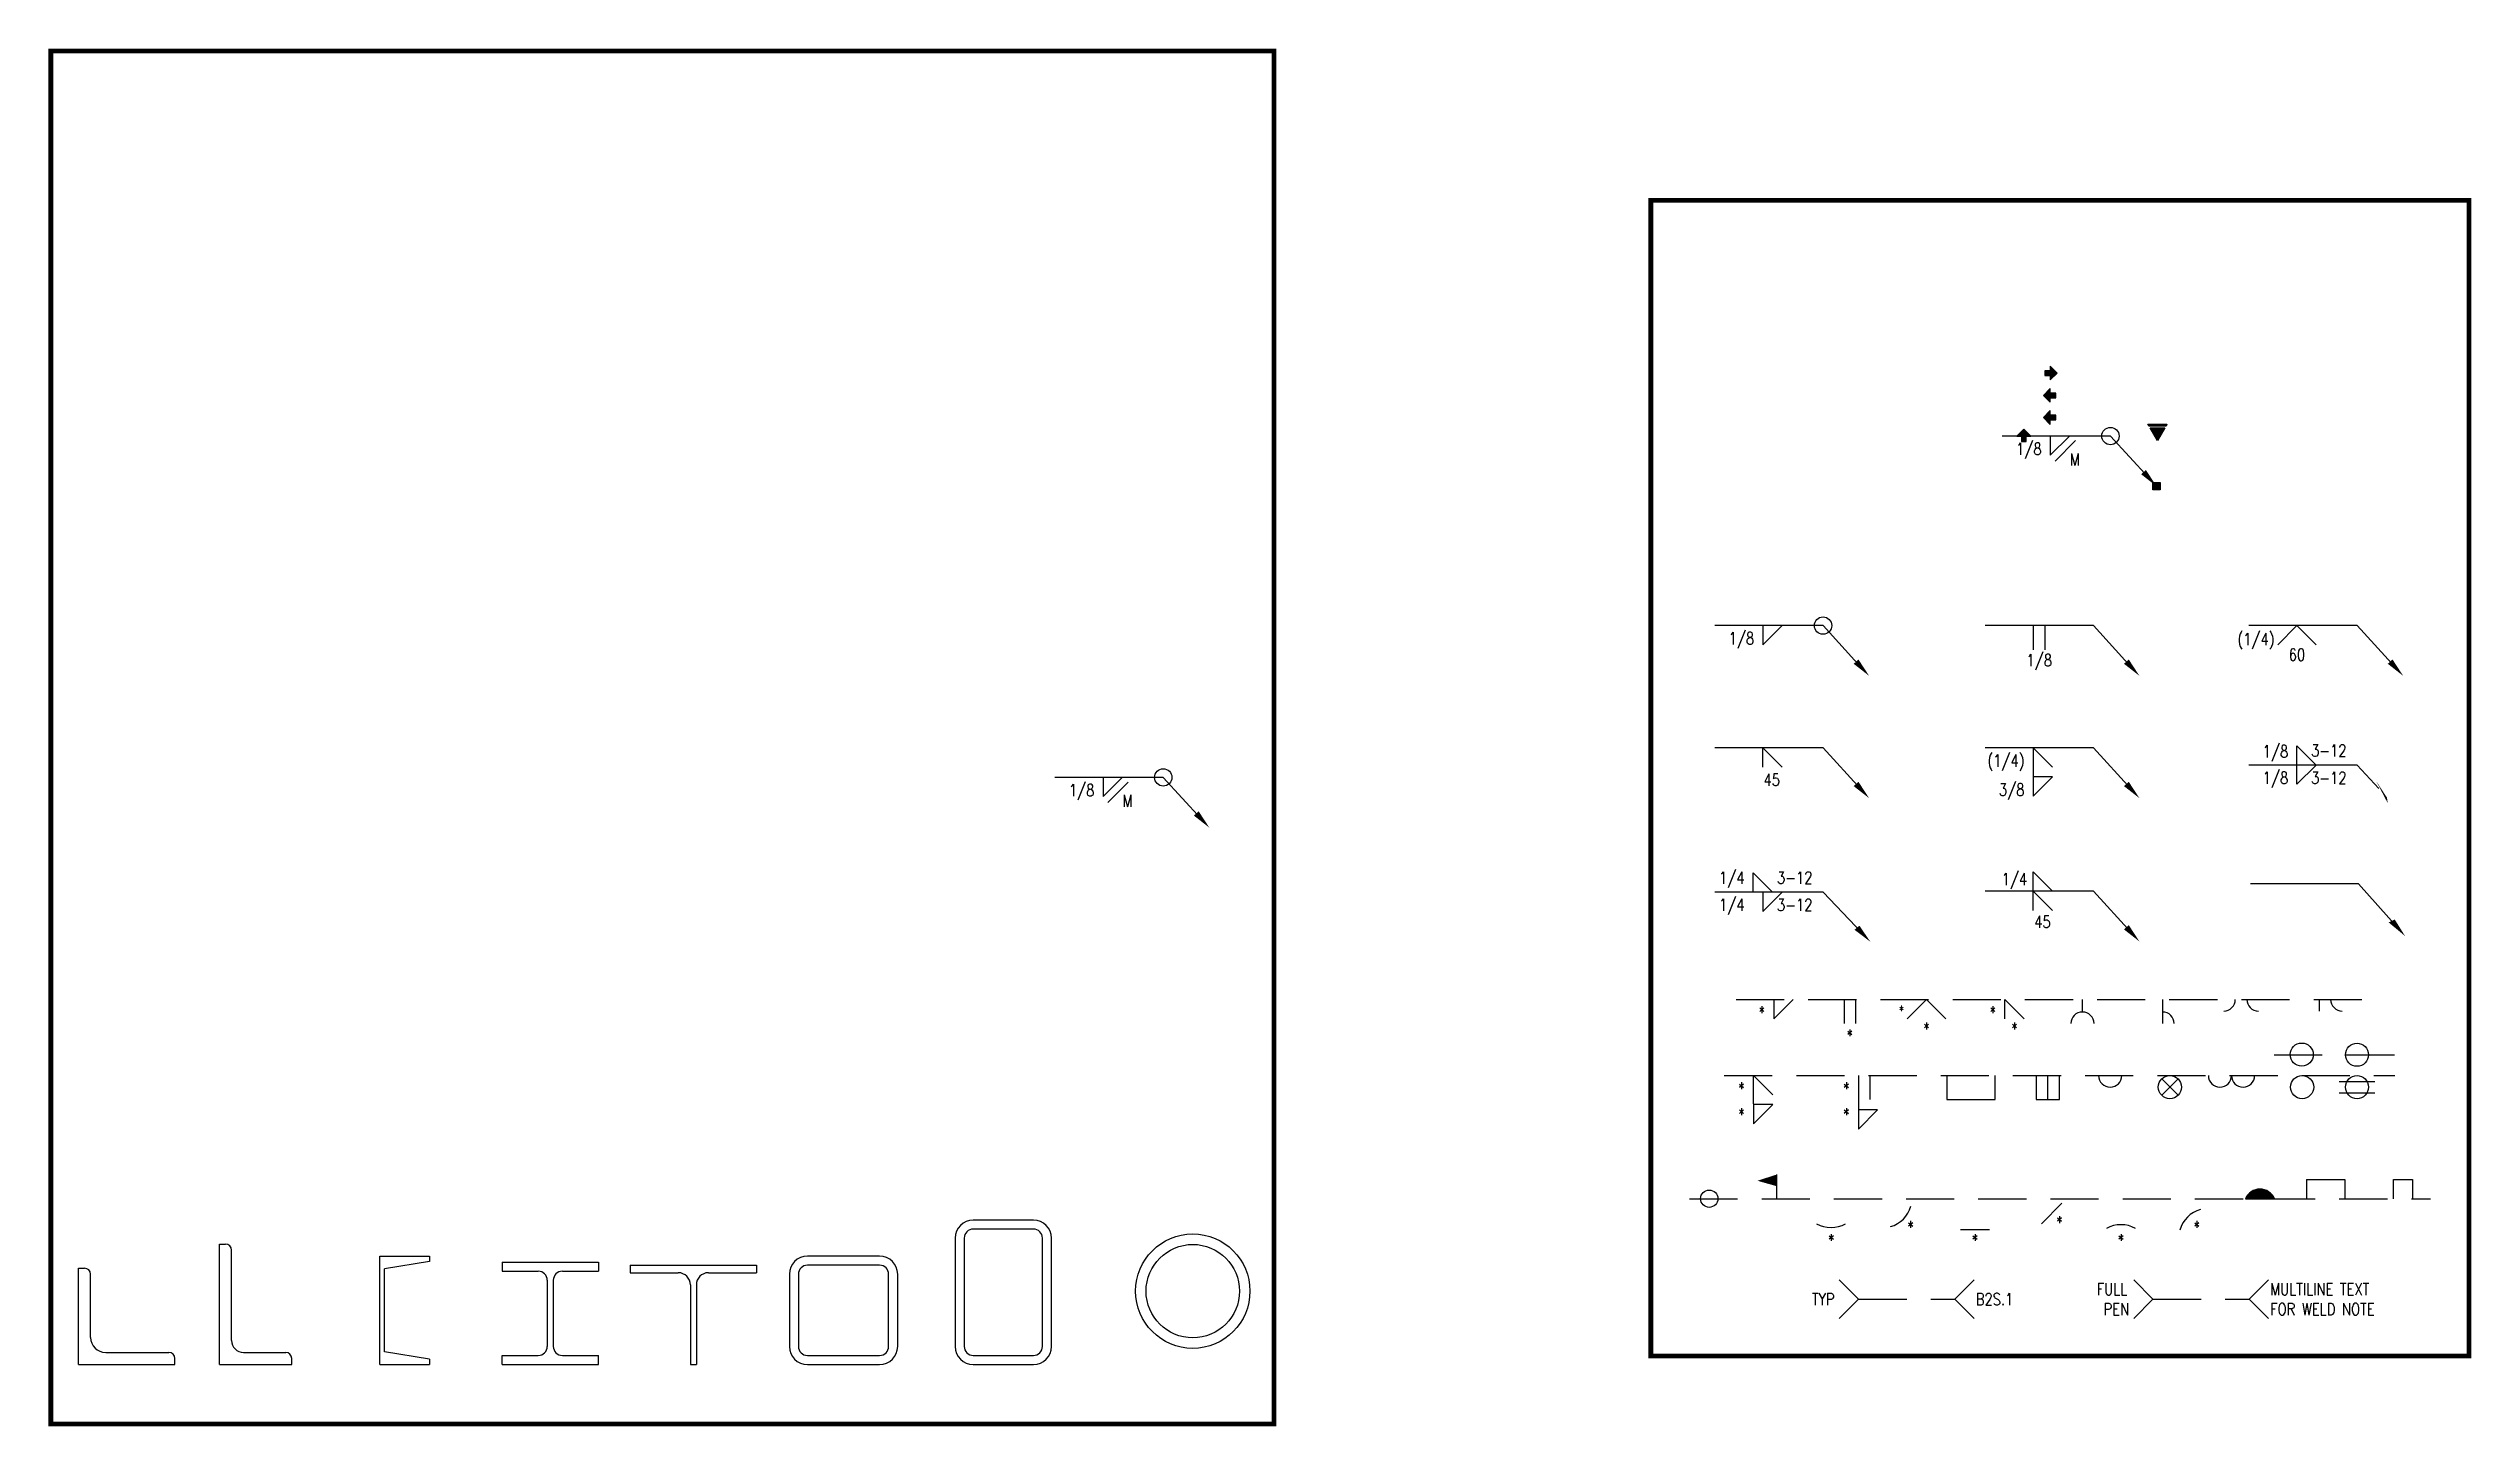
# Model space of a CAD drawing. Header units: millimetres. Extents: x 75 to 18186, y -5954 to -7.
# Drawn here: x 74.59 to 87.18, y -14.46 to -7.31 of the extents above; entities that cross this region are included whole.
import ezdxf
from ezdxf.enums import TextEntityAlignment as Align

# ---------------------------------------------------------------- set-up
doc = ezdxf.new("R2010")
doc.units = ezdxf.units.MM
doc.header["$MEASUREMENT"] = 0
doc.linetypes.add('HIDDEN', pattern=[0.375, 0.25, -0.125])
doc.layers.add('WELDSYM', color=7, linetype='Continuous')
doc.styles.add('ROMANS', font='ROMANS', dxfattribs={"width": 0.8})

# ---------------------------------------------------------------- blocks, each defined once
blk = doc.blocks.new('*U51')
blk.add_circle((0.625, 0), 0.09)
at = {"layer": 'WELDSYM'}
for p, q in [((0.625, 0), (-0.5, 0)), ((0, -0.2), (0.2, 0)), ((0, 0), (0, -0.2))]:
    blk.add_line(p, q, dxfattribs=at)
blk.add_lwpolyline([(1.019, -0.43), (0.625, 0)], dxfattribs=at)
blk.add_solid([(0.993, -0.352), (1.104, -0.522), (0.944, -0.397)], dxfattribs=at)
at = {"color": 7, "style": 'ROMANS', "width": 0.8}
blk.add_attdef('WELD_SIZE_NS4', text='', height=0.125, dxfattribs=at).set_placement((-0.09, -0.195), align=Align.RIGHT)
blk = doc.blocks.new('*U20')
at = {"layer": 'WELDSYM'}
blk.add_line((0.05, -0.26), (0.262, -0.048), dxfattribs=at)
at = {"style": 'ROMANS', "width": 0.8}
blk.add_attdef('FINISH_2', text='', height=0.125, dxfattribs=at).set_placement((0.203, -0.244), align=Align.MIDDLE_LEFT)
blk = doc.blocks.new('*U10')
for p, q in [((0, 0), (0, 3)), ((0, 3), (1.375, 3)), ((1.375, 2.855), (0.125, 2.645)), ((1.375, 3), (1.375, 2.855)), ((0.125, 0.355), (0.125, 2.645)), ((0, 0), (1.375, 0)), ((1.375, 0.145), (0.125, 0.355)), ((1.375, 0.145), (1.375, 0))]:
    blk.add_line(p, q)
blk = doc.blocks.new('WF_Beams')
for p, q in [((-2, 4.25), (2, 4.25)), ((-2, 4.25), (-2, 3.875)), ((2, 4.25), (2, 3.875)), ((-2, 3.875), (-0.5, 3.875)), ((-0.125, 3.5), (-0.125, 0.75)), ((0.125, 3.5), (0.125, 0.75)), ((0.5, 3.875), (2, 3.875)), ((-2, 0.375), (-0.5, 0.375)), ((-2, 0), (-2, 0.375)), ((-2, 0), (2, 0)), ((0.5, 0.375), (2, 0.375)), ((2, 0), (2, 0.375))]:
    blk.add_line(p, q)
for centre, start, end in [((-0.5, 3.5), 0, 90), ((0.5, 3.5), 90, 180), ((-0.5, 0.75), 270, 0), ((0.5, 0.75), 180, 270)]:
    blk.add_arc(centre, 0.375, start, end)
blk = doc.blocks.new('*U8')
for p, q in [((-2.625, 4.125), (2.625, 4.125)), ((-2.625, 4.125), (-2.625, 3.8125)), ((2.625, 4.125), (2.625, 3.8125)), ((-2.625, 3.8125), (-0.625, 3.8125)), ((-0.125, 3.3125), (-0.125, 0)), ((0.125, 3.3125), (0.125, 0)), ((0.625, 3.8125), (2.625, 3.8125)), ((-0.125, 0), (0.125, 0))]:
    blk.add_line(p, q)
for centre, start, end in [((-0.625, 3.3125), 0, 90), ((0.625, 3.3125), 90, 180)]:
    blk.add_arc(centre, 0.5, start, end)
blk = doc.blocks.new('*U11')
for radius in [1.188, 0.97]:
    blk.add_circle((0, 0), radius)
blk = doc.blocks.new('*U18')
for p, q in [((0, 0), (0, 2)), ((0, 2), (0.125, 2)), ((0.25, 0.5625), (0.25, 1.875)), ((0, 0), (2, 0)), ((0.5625, 0.25), (1.875, 0.25)), ((2, 0), (2, 0.125))]:
    blk.add_line(p, q)
for centre, radius, start, end in [((0.125, 1.875), 0.125, 0, 90), ((0.5625, 0.5625), 0.3125, 180, 270), ((1.875, 0.125), 0.125, 0, 90)]:
    blk.add_arc(centre, radius, start, end)
blk = doc.blocks.new('*U19')
for p, q in [((0, 0), (0, 2.5)), ((0, 2.5), (0.125, 2.5)), ((0.25, 0.5), (0.25, 2.375)), ((0, 0), (1.5, 0)), ((0.5, 0.25), (1.375, 0.25)), ((1.5, 0), (1.5, 0.125))]:
    blk.add_line(p, q)
for centre, radius, start, end in [((0.125, 2.375), 0.125, 360, 450), ((0.5, 0.5), 0.25, 180, 270), ((1.375, 0.125), 0.125, 0, 90)]:
    blk.add_arc(centre, radius, start, end)
blk = doc.blocks.new('*U15')
for p, q in [((0.75, 2.25), (-0.75, 2.25)), ((0.75, 2.0625), (-0.75, 2.0625)), ((-1.125, 1.875), (-1.125, 0.375)), ((-0.9375, 1.875), (-0.9375, 0.375)), ((0.9375, 0.375), (0.9375, 1.875)), ((1.125, 0.375), (1.125, 1.875)), ((1.125, 0.375), (1.125, 1.875)), ((-0.75, 0.1875), (0.75, 0.1875)), ((-0.75, 0), (0.75, 0))]:
    blk.add_line(p, q)
for centre, radius, start, end in [((-0.75, 1.875), 0.375, 90, 180), ((-0.75, 1.875), 0.1875, 90, 180), ((0.75, 1.875), 0.375, 360, 450), ((0.75, 1.875), 0.1875, 360, 450), ((-0.75, 0.375), 0.375, 180, 270), ((-0.75, 0.375), 0.1875, 180, 270), ((0.75, 0.375), 0.375, 270, 360), ((0.75, 0.375), 0.1875, 270, 360)]:
    blk.add_arc(centre, radius, start, end)
blk = doc.blocks.new('*U17')
for p, q in [((-1, 2.625), (-1, 0.375)), ((-0.8125, 2.625), (-0.8125, 0.375)), ((0.625, 3), (-0.625, 3)), ((0.625, 2.8125), (-0.625, 2.8125)), ((0.8125, 0.375), (0.8125, 2.625)), ((1, 0.375), (1, 2.625)), ((-0.625, 0.1875), (0.625, 0.1875)), ((-0.625, 0), (0.625, 0))]:
    blk.add_line(p, q)
for centre, radius, start, end in [((-0.625, 2.625), 0.375, 90, 180), ((-0.625, 2.625), 0.1875, 90, 180), ((0.625, 2.625), 0.375, 0, 90), ((0.625, 2.625), 0.1875, 0, 90), ((-0.625, 0.375), 0.375, 180, 270), ((-0.625, 0.375), 0.1875, 180, 270), ((0.625, 0.375), 0.375, 270, 360), ((0.625, 0.375), 0.1875, 270, 360)]:
    blk.add_arc(centre, radius, start, end)
blk = doc.blocks.new('CG_WELD_NOTE2')
at = {"layer": 'WELDSYM'}
for p, q in [((-0.7, 0.2), (-0.5, 0)), ((-0.5, 0), (-0.7, -0.2))]:
    blk.add_line(p, q, dxfattribs=at)
at = {"style": 'ROMANS', "width": 0.8}
blk.add_attdef('WELD_NOTE_001', (-0.984, -0.062), '', height=0.125, dxfattribs=at)
blk = doc.blocks.new('*U49')
at = {"layer": 'WELDSYM'}
for p, q in [((0.7, 0.2), (0.5, 0)), ((0.5, 0), (0.7, -0.2))]:
    blk.add_line(p, q, dxfattribs=at)
at = {"style": 'ROMANS', "width": 0.8}
blk.add_attdef('WELD_NOTE_001', (0.732, -0.062), '', height=0.125, dxfattribs=at)
blk = doc.blocks.new('*U60')
blk.add_circle((0.625, 0), 0.09)
at = {"layer": 'WELDSYM'}
for p, q in [((0.625, 0), (-0.5, 0)), ((0, -0.2), (0.2, 0)), ((0, 0), (0, -0.2))]:
    blk.add_line(p, q, dxfattribs=at)
blk.add_lwpolyline([(1.019, -0.43), (0.625, 0)], dxfattribs=at)
blk.add_solid([(0.993, -0.352), (1.104, -0.522), (0.944, -0.397)], dxfattribs=at)
at = {"color": 7, "style": 'ROMANS', "width": 0.8}
blk.add_attdef('WELD_SIZE_NS4', text='', height=0.125, dxfattribs=at).set_placement((-0.09, -0.195), align=Align.RIGHT)
blk = doc.blocks.new('*U58')
at = {"layer": 'WELDSYM'}
for p, q in [((0.625, 0), (-0.5, 0)), ((0, 0), (0, -0.25)), ((0.12, 0), (0.12, -0.25))]:
    blk.add_line(p, q, dxfattribs=at)
blk.add_lwpolyline([(1.019, -0.43), (0.625, 0)], dxfattribs=at)
blk.add_solid([(0.993, -0.352), (1.104, -0.522), (0.944, -0.397)], dxfattribs=at)
at = {"style": 'ROMANS', "width": 0.8}
blk.add_attdef('ROOT_NS1', text='', height=0.125, dxfattribs=at).set_placement((0.063, -0.297), align=Align.TOP_CENTER)
blk = doc.blocks.new('*U59')
at = {"layer": 'WELDSYM'}
for p, q in [((0.625, 0), (-0.5, 0)), ((-0.2, -0.2), (0, 0)), ((0, 0), (0.2, -0.2))]:
    blk.add_line(p, q, dxfattribs=at)
blk.add_lwpolyline([(1.019, -0.43), (0.625, 0)], dxfattribs=at)
blk.add_solid([(0.993, -0.352), (1.104, -0.522), (0.944, -0.397)], dxfattribs=at)
at = {"style": 'ROMANS', "width": 0.8}
blk.add_attdef('GRV_WELD_SIZE_NS1', text='', height=0.125, dxfattribs=at).set_placement((-0.233, -0.204), align=Align.RIGHT)
blk.add_attdef('ANGLE_NS1', text='', height=0.125, dxfattribs=at).set_placement((0, -0.24), align=Align.TOP_CENTER)
blk = doc.blocks.new('*U57')
at = {"layer": 'WELDSYM'}
for p, q in [((0.625, 0), (-0.5, 0)), ((0, 0), (0.2, -0.2)), ((0, -0.2), (0, 0))]:
    blk.add_line(p, q, dxfattribs=at)
blk.add_lwpolyline([(1.019, -0.43), (0.625, 0)], dxfattribs=at)
blk.add_solid([(0.993, -0.352), (1.104, -0.522), (0.944, -0.397)], dxfattribs=at)
at = {"style": 'ROMANS', "width": 0.8}
blk.add_attdef('BEV_ANG_NS1', text='', height=0.125, dxfattribs=at).set_placement((0.092, -0.268), align=Align.TOP_CENTER)
blk = doc.blocks.new('*U56')
at = {"layer": 'WELDSYM'}
for p, q in [((0.625, 0), (-0.5, 0)), ((0, 0), (0, -0.501)), ((0, 0), (0.2, -0.2)), ((0.2, -0.301), (0, -0.301)), ((0, -0.501), (0.2, -0.301))]:
    blk.add_line(p, q, dxfattribs=at)
blk.add_lwpolyline([(1.019, -0.43), (0.625, 0)], dxfattribs=at)
blk.add_solid([(0.993, -0.352), (1.104, -0.522), (0.944, -0.397)], dxfattribs=at)
at = {"style": 'ROMANS', "width": 0.8}
for tag, p in [('GRV_WELD_SIZE_NS3', (-0.09, -0.195)), ('WELD_SIZE_NS5', (-0.09, -0.496))]:
    blk.add_attdef(tag, text='', height=0.125, dxfattribs=at).set_placement(p, align=Align.RIGHT)
blk = doc.blocks.new('*U55')
at = {"layer": 'WELDSYM'}
for p, q in [((0.625, 0), (-0.5, 0)), ((0, 0.2), (0.2, 0)), ((0, 0), (0, 0.2)), ((0, 0), (0.2, -0.2)), ((0, -0.2), (0, 0))]:
    blk.add_line(p, q, dxfattribs=at)
blk.add_lwpolyline([(1.019, -0.43), (0.625, 0)], dxfattribs=at)
blk.add_solid([(0.993, -0.352), (1.104, -0.522), (0.944, -0.397)], dxfattribs=at)
at = {"style": 'ROMANS', "width": 0.8}
blk.add_attdef('WELD_SIZE_FS7', text='', height=0.125, dxfattribs=at).set_placement((-0.062, 0.062), align=Align.RIGHT)
blk.add_attdef('BEV_ANG_NS3', text='', height=0.125, dxfattribs=at).set_placement((0.097, -0.255), align=Align.TOP_CENTER)
blk = doc.blocks.new('*U54')
at = {"layer": 'WELDSYM'}
for p, q in [((0.625, 0), (-0.5, 0)), ((-0.1, 0.2), (0.1, 0)), ((-0.1, 0), (-0.1, 0.2)), ((0, 0), (0, -0.2)), ((0, -0.2), (0.2, 0))]:
    blk.add_line(p, q, dxfattribs=at)
blk.add_lwpolyline([(1.031, -0.425), (0.625, 0)], dxfattribs=at)
blk.add_solid([(1.003, -0.348), (1.117, -0.515), (0.952, -0.39)], dxfattribs=at)
at = {"style": 'ROMANS', "width": 0.8}
for tag, p in [('STGD_SIZE_FS1', (-0.19, 0.088)), ('STGD_SIZE_NS1', (-0.19, -0.195))]:
    blk.add_attdef(tag, text='', height=0.125, dxfattribs=at).set_placement(p, align=Align.RIGHT)
for tag, p in [('STGD_LGTH_FS1', (0.147, 0.088)), ('STGD_LGTH_NS1', (0.147, -0.195))]:
    blk.add_attdef(tag, p, '', height=0.125, dxfattribs=at)
blk = doc.blocks.new('*U53')
at = {"layer": 'WELDSYM'}
blk.add_line((0.625, 0), (-0.5, 0), dxfattribs=at)
blk.add_lwpolyline([(1.025, -0.451), (0.625, 0)], dxfattribs=at)
blk.add_solid([(1, -0.372), (1.108, -0.544), (0.937, -0.402)], dxfattribs=at)
blk = doc.blocks.new('*U48')
at = {"layer": 'WELDSYM'}
for p, q in [((0, -0.2), (0.2, 0)), ((0, 0), (0, -0.2))]:
    blk.add_line(p, q, dxfattribs=at)
at = {"style": 'ROMANS', "width": 0.8}
blk.add_attdef('WS', text='', height=0.125, dxfattribs=at).set_placement((-0.09, -0.195), align=Align.RIGHT)
blk = doc.blocks.new('*U47')
at = {"layer": 'WELDSYM'}
for p, q in [((0, 0), (0, -0.25)), ((0.12, 0), (0.12, -0.25))]:
    blk.add_line(p, q, dxfattribs=at)
at = {"style": 'ROMANS', "width": 0.8}
blk.add_attdef('ROOT', text='', height=0.125, dxfattribs=at).set_placement((0.06, -0.31), align=Align.TOP_CENTER)
blk = doc.blocks.new('*U32')
at = {"layer": 'WELDSYM'}
for p, q in [((-0.2, -0.2), (0, 0)), ((0, 0), (0.2, -0.2))]:
    blk.add_line(p, q, dxfattribs=at)
at = {"style": 'ROMANS', "width": 0.8}
blk.add_attdef('GRV_SIZE', text='', height=0.1, dxfattribs=at).set_placement((-0.233, -0.164), align=Align.RIGHT)
blk.add_attdef('ANGLE', text='', height=0.125, dxfattribs=at).set_placement((0, -0.24), align=Align.TOP_CENTER)
blk = doc.blocks.new('*U33')
at = {"layer": 'WELDSYM'}
for p, q in [((0, 0), (0.2, -0.2)), ((0, -0.2), (0, 0))]:
    blk.add_line(p, q, dxfattribs=at)
at = {"style": 'ROMANS', "width": 0.8}
blk.add_attdef('BEV_SIZE', text='', height=0.125, dxfattribs=at).set_placement((-0.09, -0.195), align=Align.RIGHT)
blk.add_attdef('BEV_ANG', text='', height=0.125, dxfattribs=at).set_placement((0.1, -0.24), align=Align.TOP_CENTER)
blk = doc.blocks.new('*U31')
at = {"layer": 'WELDSYM'}
blk.add_line((0, -0.13), (0, 0), dxfattribs=at)
blk.add_arc((0, -0.25), 0.12, 0, 180, dxfattribs=at)
blk = doc.blocks.new('*U30')
at = {"layer": 'WELDSYM'}
blk.add_line((0, 0), (0, -0.25), dxfattribs=at)
blk.add_arc((0, -0.25), 0.12, 0, 90, dxfattribs=at)
blk = doc.blocks.new('*U28')
at = {"layer": 'WELDSYM'}
for centre, start, end in [((-0.12, 0), 270, 0), ((0.24, 0), 180, 270)]:
    blk.add_arc(centre, 0.12, start, end, dxfattribs=at)
blk = doc.blocks.new('*U29')
at = {"layer": 'WELDSYM'}
blk.add_line((0, 0), (0, -0.12), dxfattribs=at)
blk.add_arc((0.24, 0), 0.12, 180, 270, dxfattribs=at)
blk = doc.blocks.new('*U26')
at = {"layer": 'WELDSYM'}
blk.add_circle((0, 0), 0.12, dxfattribs=at)
blk = doc.blocks.new('*U27')
at = {"layer": 'WELDSYM'}
for p, q in [((-0.185, -0.06), (0.185, -0.06)), ((-0.185, -0.18), (0.185, -0.18))]:
    blk.add_line(p, q, dxfattribs=at)
blk.add_circle((0, -0.12), 0.12, dxfattribs=at)
blk = doc.blocks.new('*U25')
at = {"layer": 'WELDSYM'}
blk.add_circle((0, -0.12), 0.12, dxfattribs=at)
blk = doc.blocks.new('*U23')
at = {"layer": 'WELDSYM'}
for centre in [(-0.12, 0), (0.12, 0)]:
    blk.add_arc(centre, 0.12, 180, 0, dxfattribs=at)
blk = doc.blocks.new('*U24')
at = {"layer": 'WELDSYM'}
for p, q in [((-0.085, -0.035), (0.085, -0.205)), ((-0.085, -0.205), (0.085, -0.035))]:
    blk.add_line(p, q, dxfattribs=at)
blk.add_circle((0, -0.12), 0.12, dxfattribs=at)
blk = doc.blocks.new('*U22')
at = {"layer": 'WELDSYM'}
blk.add_arc((0, 0), 0.12, 180, 0, dxfattribs=at)
blk = doc.blocks.new('*U21')
at = {"layer": 'WELDSYM'}
for p, q in [((0, -0.25), (0, 0)), ((0.12, -0.25), (0.12, 0)), ((-0.12, 0), (-0.12, -0.25)), ((-0.12, -0.25), (0.12, -0.25))]:
    blk.add_line(p, q, dxfattribs=at)
blk = doc.blocks.new('*U46')
at = {"layer": 'WELDSYM'}
for p, q in [((-0.25, 0), (-0.25, -0.25)), ((0.25, -0.25), (0.25, 0)), ((-0.25, -0.25), (0.25, -0.25))]:
    blk.add_line(p, q, dxfattribs=at)
blk = doc.blocks.new('*U44')
for p, q in [((0, 0), (0, -0.557)), ((0.12, 0), (0.12, -0.25)), ((0, -0.557), (0.2, -0.357)), ((0.2, -0.357), (0, -0.357))]:
    blk.add_line(p, q)
at = {"style": 'ROMANS', "width": 0.8}
for tag, p in [('EF_SIZE', (-0.09, -0.195)), ('WS_3', (-0.09, -0.464))]:
    blk.add_attdef(tag, text='', height=0.125, dxfattribs=at).set_placement(p, align=Align.RIGHT)
blk = doc.blocks.new('*U45')
at = {"color": 7}
for p, q in [((0, 0), (0.2, -0.2)), ((0, -0.295), (0, 0)), ((0, -0.295), (0, -0.501)), ((0, -0.501), (0.2, -0.301))]:
    blk.add_line(p, q, dxfattribs=at)
blk.add_line((0.2, -0.301), (0, -0.301))
at = {"style": 'ROMANS', "width": 0.8}
for tag, p in [('BEV_SIZE_2', (-0.09, -0.195)), ('WS_2', (-0.09, -0.464))]:
    blk.add_attdef(tag, text='', height=0.125, dxfattribs=at).set_placement(p, align=Align.RIGHT)
blk = doc.blocks.new('*U43')
at = {"layer": 'WELDSYM'}
blk.add_circle((0.625, 0), 0.09, dxfattribs=at)
blk = doc.blocks.new('*U42')
at = {"layer": 'WELDSYM'}
blk.add_line((0.625, 0.25), (0.625, 0), dxfattribs=at)
blk.add_solid([(0.625, 0.13), (0.625, 0.25), (0.425, 0.186)], dxfattribs=at)
blk = doc.blocks.new('*U41')
at = {"layer": 'WELDSYM'}
blk.add_arc((0, 0), 0.3, 240, 300, dxfattribs=at)
at = {"style": 'ROMANS', "width": 0.8}
blk.add_attdef('FINISH_3', text='', height=0.125, dxfattribs=at).set_placement((0.003, -0.368), align=Align.TOP_CENTER)
blk = doc.blocks.new('*U40')
at = {"layer": 'WELDSYM'}
blk.add_arc((0, 0), 0.3, 285, 345, dxfattribs=at)
at = {"style": 'ROMANS', "width": 0.8}
blk.add_attdef('FINISH_4', text='', height=0.125, dxfattribs=at).set_placement((0.253, -0.294), align=Align.MIDDLE_LEFT)
blk = doc.blocks.new('*U35')
at = {"layer": 'WELDSYM'}
blk.add_line((-0.15, -0.32), (0.15, -0.32), dxfattribs=at)
at = {"style": 'ROMANS', "width": 0.8}
blk.add_attdef('FINISH_1', text='', height=0.125, dxfattribs=at).set_placement((0, -0.368), align=Align.TOP_CENTER)
blk = doc.blocks.new('*U34')
at = {"layer": 'WELDSYM'}
blk.add_arc((0, -0.57), 0.3, 60, 120, dxfattribs=at)
at = {"style": 'ROMANS', "width": 0.8}
blk.add_attdef('FINISH_5', text='', height=0.125, dxfattribs=at).set_placement((0.001, -0.368), align=Align.TOP_CENTER)
blk = doc.blocks.new('*U39')
at = {"layer": 'WELDSYM'}
blk.add_arc((0.403, -0.403), 0.3, 105, 165, dxfattribs=at)
at = {"style": 'ROMANS', "width": 0.8}
blk.add_attdef('FINISH_6', text='', height=0.125, dxfattribs=at).set_placement((0.253, -0.294), align=Align.MIDDLE_LEFT)
blk = doc.blocks.new('*U37')
h = blk.add_hatch(color=256)
h.dxf.hatch_style = 1
edge = h.paths.add_edge_path()
edge.add_arc((0, -0.0625), 0.1625, 22.61986, 157.38014)
edge.add_line((-0.15, 0), (0.15, 0))
blk.add_arc((0, -0.0625), 0.1625, 22.61986, 157.38014)
at = {"layer": 'WELDSYM'}
blk.add_line((-0.15, 0), (0.15, 0), dxfattribs=at)
blk = doc.blocks.new('*U38')
at = {"layer": 'WELDSYM'}
for p, q in [((-0.2, 0.2), (0.2, 0.2)), ((-0.2, 0.2), (-0.2, 0)), ((0.2, 0.2), (0.2, 0))]:
    blk.add_line(p, q, dxfattribs=at)
blk = doc.blocks.new('*U36')
at = {"layer": 'WELDSYM'}
for p, q in [((-0.1, 0), (-0.1, 0.2)), ((-0.1, 0.2), (0.1, 0.2)), ((0.1, 0.2), (0.1, 0))]:
    blk.add_line(p, q, dxfattribs=at)
blk = doc.blocks.new('*U52')
at = {"layer": 'WELDSYM'}
for p, q in [((0.625, 0), (-0.5, 0)), ((0, -0.2), (0, 0.2)), ((0, 0.2), (0.2, 0)), ((0, -0.2), (0.2, 0))]:
    blk.add_line(p, q, dxfattribs=at)
blk.add_lwpolyline([(0.85, -0.245), (0.625, 0)], dxfattribs=at)
blk.add_solid([(0.824, -0.168), (0.935, -0.338), (0.944, -0.397)], dxfattribs=at)
at = {"style": 'ROMANS', "width": 0.8}
for tag, p in [('CHAIN_WS_FS', (-0.09, 0.08)), ('CHAIN_WS_NS', (-0.09, -0.195))]:
    blk.add_attdef(tag, text='', height=0.125, dxfattribs=at).set_placement(p, align=Align.RIGHT)
for tag, p in [('CHAIN_LGTH_FS1', (0.147, 0.088)), ('CHAIN_LGTH_NS1', (0.147, -0.195))]:
    blk.add_attdef(tag, p, '', height=0.125, dxfattribs=at)

msp = doc.modelspace()

# ---------------------------------------------------------------- hatches: boundary and pattern name
for points in [[(84.99, -9.03), (85.026, -8.994), (84.99, -8.959), (84.99, -8.982), (84.962, -8.982), (84.962, -8.994), (84.962, -9.007), (84.99, -9.007)], [(84.99, -9.074), (84.954, -9.11), (84.99, -9.146), (84.99, -9.122), (85.018, -9.122), (85.018, -9.11), (85.018, -9.098), (84.99, -9.098)], [(84.889, -9.321), (84.853, -9.285), (84.817, -9.321), (84.84, -9.321), (84.84, -9.349), (84.853, -9.349), (84.865, -9.349), (84.865, -9.321)], [(84.99, -9.189), (84.954, -9.225), (84.99, -9.261), (84.99, -9.237), (85.018, -9.237), (85.018, -9.225), (85.018, -9.213), (84.99, -9.213)], [(85.523, -9.6), (85.523, -9.563), (85.561, -9.563), (85.561, -9.6)]]:
    msp.add_hatch(color=140).paths.add_polyline_path(points)
h = msp.add_hatch(color=140)
h.paths.add_polyline_path([(85.546, -9.345), (85.508, -9.279), (85.585, -9.279)])
h.paths.add_polyline_path([(85.591, -9.269), (85.502, -9.269), (85.497, -9.26), (85.596, -9.26)])

# ---------------------------------------------------------------- linework, layer by layer
at = {"linetype": 'HIDDEN'}
for p, q in [((83.358, -12.246), (86.701, -12.246)), ((86.152, -12.533), (86.78, -12.533)), ((83.296, -12.641), (86.78, -12.641)), ((83.116, -13.28), (86.965, -13.28)), ((83.994, -13.802), (84.494, -13.802)), ((85.523, -13.802), (86.023, -13.802))]:
    msp.add_line(p, q, dxfattribs=at)
at = {"color": 7, "const_width": 0.025}
msp.add_lwpolyline([(74.605, -14.45), (80.958, -14.45), (80.958, -7.322), (74.605, -7.322)], close=True, dxfattribs=at)
at = {"const_width": 0.025}
msp.add_lwpolyline([(82.915, -14.097), (82.915, -11.074), (82.915, -8.097), (87.165, -8.097), (87.165, -11.074), (87.165, -14.097)], close=True, dxfattribs=at)
for points in [[(84.99, -9.03), (85.026, -8.994), (84.99, -8.959), (84.99, -8.982), (84.962, -8.982), (84.962, -8.994), (84.962, -9.007), (84.99, -9.007)], [(84.99, -9.074), (84.954, -9.11), (84.99, -9.146), (84.99, -9.122), (85.018, -9.122), (85.018, -9.11), (85.018, -9.098), (84.99, -9.098)], [(84.889, -9.321), (84.853, -9.285), (84.817, -9.321), (84.84, -9.321), (84.84, -9.349), (84.853, -9.349), (84.865, -9.349), (84.865, -9.321)], [(84.99, -9.189), (84.954, -9.225), (84.99, -9.261), (84.99, -9.237), (85.018, -9.237), (85.018, -9.225), (85.018, -9.213), (84.99, -9.213)], [(85.523, -9.6), (85.523, -9.563), (85.561, -9.563), (85.561, -9.6)]]:
    msp.add_lwpolyline(points, close=True)
at = {"color": 7}
for points in [[(85.591, -9.269), (85.502, -9.269), (85.497, -9.26), (85.596, -9.26)], [(85.546, -9.345), (85.508, -9.279), (85.585, -9.279)]]:
    msp.add_lwpolyline(points, close=True, dxfattribs=at)

# ---------------------------------------------------------------- block references
at = {"xscale": 0.5, "yscale": 0.5, "zscale": 0.5}
for name, p, values in [('*U51', (84.99, -9.321), {'WELD_SIZE_NS4': '1/8'}), ('*U20', (84.99, -9.321), {'FINISH_2': 'M'}), ('*U60', (83.497, -10.305), {'WELD_SIZE_NS4': '1/8'}), ('*U58', (84.901, -10.305), {'ROOT_NS1': '1/8'}), ('*U59', (86.271, -10.305), {'ANGLE_NS1': '60', 'GRV_WELD_SIZE_NS1': '(1/4)'}), ('*U57', (83.497, -10.94), {'BEV_ANG_NS1': '45'}), ('*U56', (84.901, -10.94), {'WELD_SIZE_NS5': '3/8', 'GRV_WELD_SIZE_NS3': '(1/4)'}), ('*U52', (86.271, -11.029), {'CHAIN_LGTH_FS1': '3-12', 'CHAIN_LGTH_NS1': '3-12', 'CHAIN_WS_NS': '1/8', 'CHAIN_WS_FS': '1/8'}), ('*U51', (80.07, -11.093), {'WELD_SIZE_NS4': '1/8'}), ('*U20', (80.07, -11.093), {'FINISH_2': 'M'}), ('*U54', (83.497, -11.689), {'STGD_SIZE_FS1': '1/4', 'STGD_SIZE_NS1': '1/4', 'STGD_LGTH_FS1': '3-12', 'STGD_LGTH_NS1': '3-12'}), ('*U55', (84.901, -11.684), {'BEV_ANG_NS3': '45', 'WELD_SIZE_FS7': '1/4'}), ('*U48', (83.554, -12.246), {'WS': '*'}), ('*U47', (83.919, -12.246), {'ROOT': '*'}), ('*U32', (84.347, -12.246), {'ANGLE': '*', 'GRV_SIZE': '*'}), ('*U33', (84.754, -12.246), {'BEV_ANG': '*', 'BEV_SIZE': '*'}), ('*U45', (83.448, -12.641), {'BEV_SIZE_2': '*', 'WS_2': '*'}), ('*U44', (83.993, -12.641), {'EF_SIZE': '*', 'WS_3': '*'}), ('*U40', (84.121, -13.28), {'FINISH_4': '*'}), ('*U20', (84.919, -13.28), {'FINISH_2': '*'}), ('*U39', (85.607, -13.28), {'FINISH_6': '*'}), ('*U41', (83.851, -13.28), {'FINISH_3': '*'}), ('*U35', (84.599, -13.28), {'FINISH_1': '*'}), ('*U34', (85.357, -13.28), {'FINISH_5': '*'}), ('CG_WELD_NOTE2', (84.244, -13.802), {'WELD_NOTE_001': 'TYP'})]:
    msp.add_blockref(name, p, dxfattribs=at).add_auto_attribs(values)
for name, p, xscale, yscale, zscale in [('*U53', (86.279, -11.645), 0.5, 0.5, 0.5), ('*U31', (85.157, -12.246), 0.5, 0.5, 0.5), ('*U30', (85.573, -12.246), 0.5, 0.5, 0.5), ('*U28', (85.951, -12.246), 0.5, 0.5, 0.5), ('*U29', (86.386, -12.246), 0.5, 0.5, 0.5), ('*U26', (86.296, -12.532), 0.5, 0.5, 0.5), ('*U26', (86.583, -12.533), 0.5, 0.5, 0.5), ('*U46', (84.578, -12.641), 0.5, 0.5, 0.5), ('*U21', (84.977, -12.641), 0.5, 0.5, 0.5), ('*U22', (85.301, -12.641), 0.5, 0.5, 0.5), ('*U24', (85.611, -12.641), 0.5, 0.5, 0.5), ('*U23', (85.931, -12.641), 0.5, 0.5, 0.5), ('*U25', (86.298, -12.641), 0.5, 0.5, 0.5), ('*U27', (86.583, -12.641), 0.5, 0.5, 0.5), ('*U42', (83.256, -13.28), 0.5, 0.5, 0.5), ('*U38', (86.42, -13.28), 0.5, 0.5, 0.5), ('*U36', (86.822, -13.28), 0.5, 0.5, 0.5), ('*U43', (82.906, -13.28), 0.5, 0.5, 0.5), ('*U37', (86.079, -13.28), 0.5, 0.5, 0.5), ('*U17', (79.552, -14.141), 0.25, 0.25, 0.25), ('*U11', (80.536, -13.76), 0.25, 0.25, 0.25), ('*U19', (75.481, -14.141), 0.25, 0.25, 0.25), ('*U10', (76.314, -14.141), 0.1875, 0.1875, 0.1875), ('*U15', (78.722, -14.141), 0.25, 0.25, 0.25), ('*U18', (74.749, -14.141), 0.25, 0.25, 0.25), ('WF_Beams', (77.199, -14.141), 0.125, 0.125, 0.125), ('*U8', (77.942, -14.141), 0.125, 0.125, 0.125)]:
    msp.add_blockref(name, p, dxfattribs=dict(xscale=xscale, yscale=yscale, zscale=zscale))
ref = msp.add_blockref('*U49', (84.244, -13.802), dxfattribs=dict(xscale=0.5, yscale=0.5, zscale=0.5))
ref.add_attrib('WELD_NOTE_001', 'B2S.1', (84.603, -13.833), dxfattribs={"height": 0.0625, "style": 'ROMANS', "width": 0.8})
ref = msp.add_blockref('CG_WELD_NOTE2', (85.773, -13.802), dxfattribs=dict(xscale=0.5, yscale=0.5, zscale=0.5))
ref.add_attrib('WELD_NOTE_001', 'FULL', (85.231, -13.781), dxfattribs={"height": 0.0625, "style": 'ROMANS', "width": 0.8})
ref.add_attrib('WELD_NOTE_002', 'PEN', (85.267, -13.885), dxfattribs={"height": 0.0625, "style": 'ROMANS', "width": 0.8})
ref = msp.add_blockref('*U49', (85.773, -13.802), dxfattribs=dict(xscale=0.5, yscale=0.5, zscale=0.5))
ref.add_attrib('WELD_NOTE_001', 'MULTILINE TEXT', (86.132, -13.781), dxfattribs={"height": 0.0625, "style": 'ROMANS', "width": 0.8})
ref.add_attrib('WELD_NOTE_002', 'FOR WELD NOTE', (86.132, -13.885), dxfattribs={"height": 0.0625, "style": 'ROMANS', "width": 0.8})

doc.saveas('drawing.dxf')
